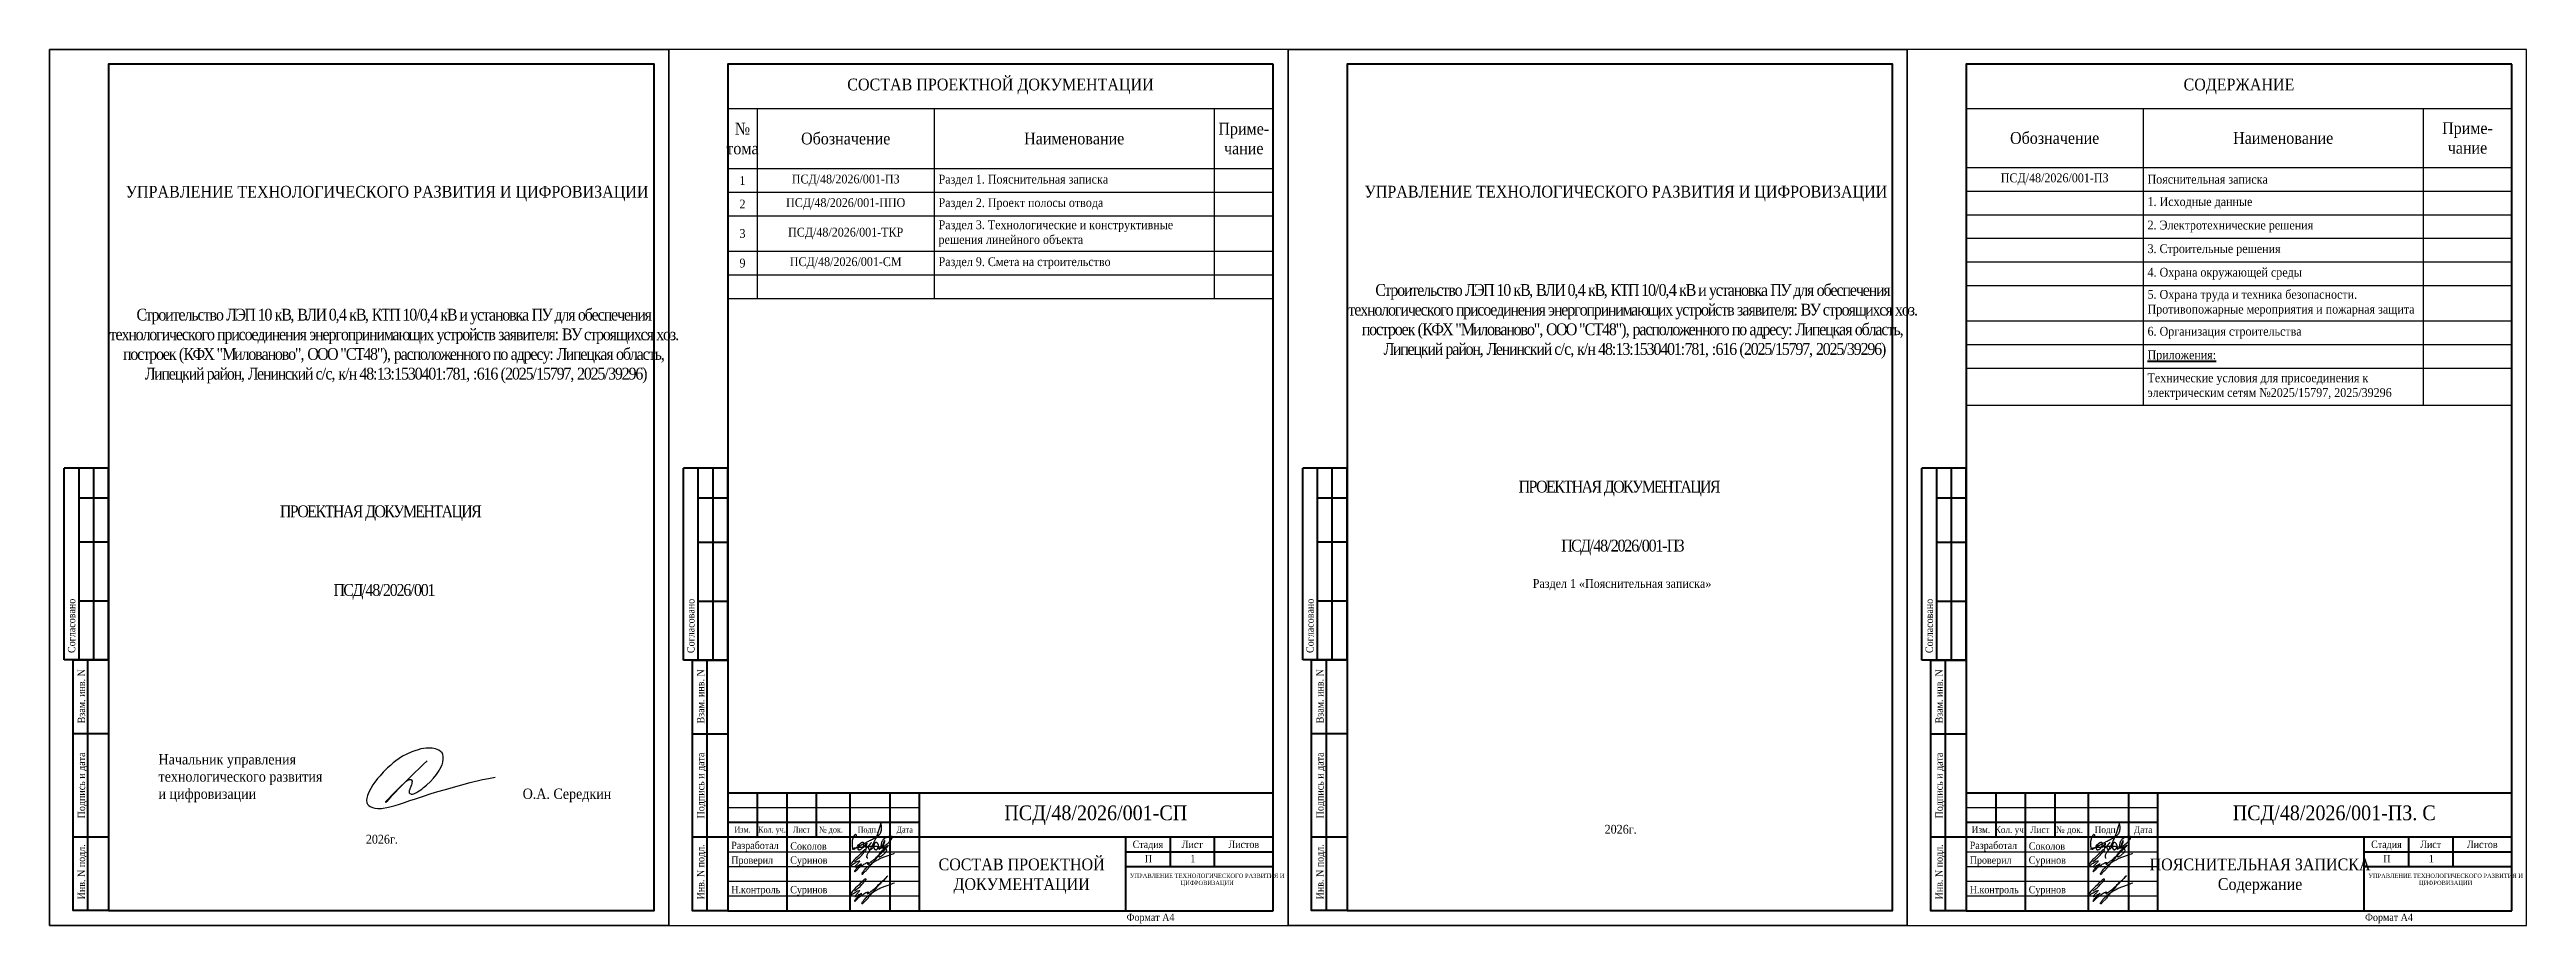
# Model space of a CAD drawing. Header units: millimetres. Extents: x 2157 to 10678, y 3616 to 3913.
# Drawn here: x 2367 to 3207, y 3616 to 3913 of the extents above; entities that cross this region are included whole.
import ezdxf
from ezdxf.enums import TextEntityAlignment as Align

# ---------------------------------------------------------------- set-up
doc = ezdxf.new("R2010")
doc.units = ezdxf.units.MM
doc.layers.add('П', color=7, linetype='Continuous')
doc.layers.add('Чертеж', color=7, linetype='Continuous')
doc.styles.add('Simplex8', font='times.ttf', dxfattribs={"height": 3.5})
doc.styles.add('стиль1', font='times.ttf', dxfattribs={"width": 0.9})
doc.styles.add('стиль2', font='times.ttf', dxfattribs={"width": 0.9, "height": 2.5})

msp = doc.modelspace()

# ---------------------------------------------------------------- texts
at = {"layer": 'Чертеж', "linetype": 'Continuous', "lineweight": 25, "style": 'стиль1', "width": 0.9}
for s, height, p in [('Изм.', 2, (2602.118, 3648.813)), ('Кол. уч.', 2, (2612.118, 3648.813)), ('Лист', 2, (2622.118, 3648.813)), ('№ док.', 2, (2632.118, 3648.813)), ('Подп.', 2, (2644.618, 3648.813)), ('Дата', 2, (2657.118, 3648.813)), ('Изм.', 2.3, (3022.118, 3648.813)), ('Кол. уч.', 2.3, (3032.118, 3648.813)), ('Лист', 2.3, (3042.118, 3648.813)), ('№ док.', 2.3, (3052.118, 3648.813)), ('Подп.', 2.3, (3064.618, 3648.813)), ('Дата', 2.3, (3077.118, 3648.813)), ('Стадия', 2.5, (2739.618, 3643.813)), ('П', 2.5, (2739.792, 3638.988)), ('Лист', 2.5, (2754.618, 3643.813)), ('1', 2.5, (2754.869, 3638.988)), ('Листов', 2.5, (2772.118, 3643.813)), ('Стадия', 2.5, (3159.618, 3643.813)), ('П', 2.5, (3159.792, 3638.978)), ('Лист', 2.5, (3174.618, 3643.813)), ('1', 2.5, (3174.869, 3638.978)), ('Листов', 2.5, (3192.118, 3643.813))]:
    msp.add_text(s, height=height, dxfattribs=at).set_placement(p, align=Align.MIDDLE_CENTER)
at = {"layer": 'Чертеж', "lineweight": 25, "style": 'стиль1', "width": 0.9}
for p in [(2732.378, 3617.841), (3152.378, 3617.841)]:
    msp.add_text('Формат А4', height=2.5, dxfattribs=at).set_placement(p)
at = {"layer": 'Чертеж', "color": 1, "lineweight": 20, "char_height": 5, "width": 185.01678, "attachment_point": 1, "style": 'стиль1'}
for s, insert in [('\\pi92.508,t187.51;{\\C256;\\P\\P\\H0.36x;\\P\\P\\P\\P\\P\\H0.94444x;\\P\\H2.353x;\\P\\pi5.9241,tz;\\fTimes New Roman|b0|i0|c204|p16;\\H0.99998x;УПРАВЛЕНИЕ ТЕХНОЛОГИЧЕСКОГО РАЗВИТИЯ И ЦИФРОВИЗАЦИИ\\H0.75002x;\\P\\pi92.508;\\P\\P\\pt187.51;\\fTimes New Roman|b0|i0|c204|p18;\\H1.6667x;\\P\\P\\P\\pi9.5983,tz;\\H0.79996x;\\T0.8;Строительство ЛЭП 10 кВ, ВЛИ 0,4 кВ, КТП 10/0,4 кВ и установка ПУ для обеспечения \\P\\pi0.45431;технологического присоединения энергопринимающих устройств заявителя: ВУ строящихся хоз. \\P\\pi5.0367;построек (КФХ "Милованово", ООО "СТ48"), расположенного по адресу: Липецкая область, \\P\\pi12.438;Липецкий район, Ленинский с/с, к/н 48:13:1530401:781, :616 (2025/15797, 2025/39296)\\P\\pi92.508;\\P\\P\\P\\pi0;\\P\\pi92.508,t187.51;\\P\\P\\pi58.224,t153.22;ПРОЕКТНАЯ ДОКУМЕНТАЦИЯ\\P\\pi92.508,t187.51;\\P\\P\\P\\pi76.393,t171.39;ПСД/48/2026/001\\P\\pi92.508,t187.51;\\P\\P\\P\\P\\H1.5x;\\T1;\\P\\H0.83338x;\\P\\P\\H0.59997x;\\P\\P\\P\\P\\P\\pi87.39,t182.39;2026г.}', (2387.008, 3908.276)), ('\\pi92.508,t187.51;{\\C256;\\P\\P\\H0.36x;\\P\\P\\P\\P\\P\\H0.94444x;\\P\\H2.353x;\\P\\pi5.9241,tz;\\fTimes New Roman|b0|i0|c204|p16;\\H0.99998x;УПРАВЛЕНИЕ ТЕХНОЛОГИЧЕСКОГО РАЗВИТИЯ И ЦИФРОВИЗАЦИИ\\H0.75004x;\\P\\pi92.508;\\P\\P\\pt187.51;\\fTimes New Roman|b0|i0|c204|p18;\\H1.6667x;\\P\\P\\pi9.5982,tz;\\H0.79994x;\\T0.8;Строительство ЛЭП 10 кВ, ВЛИ 0,4 кВ, КТП 10/0,4 кВ и установка ПУ для обеспечения \\P\\pi0.45416;технологического присоединения энергопринимающих устройств заявителя: ВУ строящихся хоз. \\P\\pi5.0366;построек (КФХ "Милованово", ООО "СТ48"), расположенного по адресу: Липецкая область, \\P\\pi12.438;Липецкий район, Ленинский с/с, к/н 48:13:1530401:781, :616 (2025/15797, 2025/39296)\\P\\pi92.508;\\P\\pt187.51;\\P\\P\\P\\pi92.057,t187.06; \\P\\pi92.508,t187.51;\\P\\pi58.224,t153.22;ПРОЕКТНАЯ ДОКУМЕНТАЦИЯ\\P\\pi92.508,t187.51;\\P\\P\\pi72.681,t167.68;ПСД/48/2026/001-ПЗ\\P\\pi92.508,t187.51;\\P\\pi63.001,t158;\\H0.75x;\\T1;Раздел 1 «Пояснительная записка»\\P\\pi92.508,t187.51;\\H1.6668x;\\P\\pi97.394,t93.539;\\P\\pi92.508,t187.51;\\P\\P\\P\\P\\P\\H0.59994x;\\P\\P\\P\\P\\pi87.39,t182.39;2026г.}', (2807.118, 3908.313))]:
    msp.add_mtext(s, dxfattribs=dict(at, insert=insert))
at = {"layer": 'Чертеж', "color": 1, "lineweight": 50, "insert": (2400.588, 3674.4), "char_height": 3.5, "width": 185.01678, "attachment_point": 1, "style": 'стиль1'}
msp.add_mtext('\\pi3.5;{\\fTimes New Roman|b0|i0|c204|p16;\\C256;Начальник управления \\Pтехнологического развития \\Pи цифровизации     \\fTimes New Roman|b0|i0|c204|p18;                                                                       О.А. Середкин}', dxfattribs=at)
at = {"layer": 'Чертеж', "lineweight": 25, "attachment_point": 5, "style": 'стиль2'}
for s, insert, char_height, width in [('ПСД/48/2026/001-СП', (2721.922, 3653.685), 5, 119.88502), ('ПСД/48/2026/001-ПЗ. С', (3141.922, 3653.685), 5, 119.88502), ('{\\fTimes New Roman|b0|i0|c204|p16;\\H0.8x;УПРАВЛЕНИЕ ТЕХНОЛОГИЧЕСКОГО РАЗВИТИЯ И ЦИФРОВИЗАЦИИ}', (2759.713, 3631.705), 1.8, 54.19561), ('{\\fTimes New Roman|b0|i0|c204|p16;\\H0.8x;УПРАВЛЕНИЕ ТЕХНОЛОГИЧЕСКОГО РАЗВИТИЯ И ЦИФРОВИЗАЦИИ}', (3179.713, 3631.705), 1.8, 54.19561)]:
    msp.add_mtext(s, dxfattribs=dict(at, insert=insert, char_height=char_height, width=width))
at = {"layer": 'Чертеж', "color": 7, "lineweight": 15, "char_height": 4, "attachment_point": 5, "style": 'стиль1'}
for s, insert, width in [('{\\W0.9;СОСТАВ ПРОЕКТНОЙ ДОКУМЕНТАЦИИ}', (2696.778, 3633.023), 70), ('{\\W0.9;ПОЯСНИТЕЛЬНАЯ ЗАПИСКА \\PСодержание}', (3116.778, 3633.023), 70.90542)]:
    msp.add_mtext(s, dxfattribs=dict(at, insert=insert, width=width))

# ---------------------------------------------------------------- blocks, each defined once
blk = doc.blocks.new('1')
at = {"lineweight": 30}
for p, q in [((630, 297), (420, 297)), ((420, 297), (420, 0)), ((630, 0), (630, 297)), ((420, 0), (630, 0))]:
    blk.add_line(p, q, dxfattribs=at)
blk = doc.blocks.new('Штамп б')
at = {"lineweight": 70}
for points in [[(20, 0), (8, 0), (8, 85), (20, 85)], [(13, 0), (13, 85)], [(8, 60), (20, 60)], [(8, 25), (20, 25)]]:
    blk.add_lwpolyline(points, dxfattribs=at)
at = {"lineweight": 25, "style": 'Simplex8', "width": 0.9}
for s, p in [('Взам. инв. N', (12.06, 63.49)), ('Подпись и дата', (12.06, 31.28)), ('Инв. N подл.', (12.06, 3.82))]:
    blk.add_text(s, height=2.5, rotation=90, dxfattribs=at).set_placement(p)
blk = doc.blocks.new('*T22')
at = {"layer": 'Чертеж', "color": 0, "linetype": 'ByBlock', "lineweight": -2, "transparency": 16777216}
for p, q in [((0, 0), (185, 0)), ((0, -35.39), (0, -79.41)), ((10, -35.39), (10, -79.41)), ((70, -35.39), (70, -79.41)), ((165, -35.39), (165, -79.41)), ((185, -35.39), (185, -79.41)), ((165, -43.39), (185, -43.39)), ((165, -51.39), (185, -51.39)), ((165, -63.41), (185, -63.41)), ((165, -71.41), (185, -71.41)), ((165, -79.41), (185, -79.41))]:
    blk.add_line(p, q, dxfattribs=at)
at = {"layer": 'Чертеж', "color": 0, "lineweight": -2, "transparency": 16777216}
for p, q in [((0, 0), (0, -35.39)), ((185, 0), (185, -35.39)), ((0, -15), (185, -15)), ((10, -15), (10, -35.39)), ((70, -15), (70, -35.39)), ((165, -15), (165, -35.39)), ((0, -35.39), (185, -35.39)), ((0, -43.39), (165, -43.39)), ((0, -51.39), (165, -51.39)), ((0, -63.41), (165, -63.41)), ((0, -71.41), (165, -71.41)), ((0, -79.41), (165, -79.41))]:
    blk.add_line(p, q, dxfattribs=at)
at = {"layer": 'Чертеж', "color": 0, "lineweight": 50, "transparency": 16777216, "style": 'стиль2'}
for s, insert, char_height, width, attachment_point in [('{\\W0.9;СОСТАВ ПРОЕКТНОЙ ДОКУМЕНТАЦИИ}', (92.5, -7.5), 4, 182, 5), ('{\\W0.9;№ тома}', (5, -25.19), 4, 7, 5), ('{\\W0.9;Обозначение}', (40, -25.19), 4, 57, 5), ('{\\W0.9;Наименование}', (117.5, -25.19), 4, 92, 5), ('{\\W0.9;Приме- чание}', (175, -25.19), 4, 17, 5), ('{\\W0.9;1}', (5, -39.39), 3, 7, 5), ('{\\C256;ПСД/48/2026/001-П\\Q1;З}', (40, -39.39), 3, 57, 5), ('{\\W0.9;Раздел 1. Пояснительная записка}', (71.5, -39.39), 3, 92, 4), ('{\\W0.9;2}', (5, -47.39), 3, 7, 5), ('{\\C256;ПСД/48/2026/001-ППО}', (40, -47.39), 3, 57, 5), ('{\\W0.9;Раздел 2. Проект полосы отвода}', (71.5, -47.39), 3, 92, 4), ('{\\W0.9;3}', (5, -57.4), 3, 7, 5), ('{\\C256;ПСД/48/2026/001-ТКР}', (40, -57.4), 3, 57, 5), ('Раздел 3. Технологические и конструктивные решения линейного объекта ', (71.5, -57.4), 3, 92, 4), ('{\\W0.9;9}', (5, -67.41), 3, 7, 5), ('{\\C256;ПСД/48/2026/001-СМ}', (40, -67.41), 3, 57, 5), ('{\\W0.9;Раздел 9. Смета на строительство}', (71.5, -67.41), 3, 92, 4)]:
    blk.add_mtext(s, dxfattribs=dict(at, insert=insert, char_height=char_height, width=width, attachment_point=attachment_point))
blk = doc.blocks.new('A$C5B0935FB')
at = {"lineweight": 70}
for p, q in [((20, 65), (5, 65)), ((5, 0), (5, 65)), ((10, 55), (10, 65)), ((15, 0), (15, 65)), ((20, 0), (20, 65)), ((10, 40), (10, 55)), ((10, 55), (20, 55)), ((10, 20), (10, 40)), ((10, 40), (20, 40)), ((10, 0), (10, 20)), ((10, 20), (20, 20)), ((10, 0), (5, 0)), ((15, 0), (10, 0)), ((20, 0), (15, 0)), ((15, 0), (15, 0))]:
    blk.add_line(p, q, dxfattribs=at)
at = {"lineweight": 25, "style": 'стиль1', "width": 0.9}
blk.add_text('Согласовано', height=2.5, rotation=90, dxfattribs=at).set_placement((8.72, 2.35))
blk = doc.blocks.new('A$C7F1F469D')
at = {"color": 5, "lineweight": 25}
blk.add_spline([(-0.1, 1.78), (1.34, 2.93), (2.75, 4.33), (3.55, 5.31), (3.81, 5.64), (3.86, 5.8), (3.66, 5.81), (3.25, 5.7), (2.89, 5.36), (-1.09, 1.26), (-1.29, 0.98), (-1.47, 0.67), (-1.59, 0.28), (-1.54, 0.16), (-0.98, 0.55), (-0.42, 1.01), (0.34, 1.44), (1.08, 1.86), (1.69, 1.97), (1.62, 1.83), (1.26, 1.37), (0.56, 0.61), (0.16, 0.22), (0, 0), (0.24, -0.04), (0.82, 0.16), (1.44, 0.58), (2.18, 0.95), (2.33, 1.04), (1.93, 0.58), (1.28, 0.02), (0.64, -0.58), (0.1, -1.31), (-0.06, -1.68), (0.13, -1.59), (0.39, -1.41), (1.23, -0.56), (1.62, -0.16), (2.27, 0.27), (2.82, 0.65), (3.41, 1.04), (3.83, 1.25), (4.1, 1.35), (4.33, 1.44), (4.56, 1.45), (4.6, 1.35), (4.48, 1.19), (4.35, 0.92), (4.39, 0.82), (4.59, 0.91), (5.09, 1.34), (6.19, 2.18), (7.41, 3.21), (8.36, 4.22), (9.62, 5.31), (10.99, 6.68), (11.27, 6.98), (9.83, 5.51), (8.6, 4.26), (7.7, 3.28), (7.2, 2.7), (6.74, 2.12), (6.16, 1.41), (5.49, 0.62), (4.74, -0.34), (3.92, -1.29), (3.19, -1.94), (2.91, -2.31), (2.67, -2.58), (2.52, -2.55), (2.49, -2.26), (2.69, -1.9), (3.27, -1.11), (3.8, -0.52), (4.48, 0.07), (5.33, 0.79), (5.97, 1.29), (6.7, 1.77), (7.56, 2.21), (8.83, 2.91), (10.02, 3.35), (11.36, 3.83), (12.55, 4.24), (13.47, 4.57)], degree=3, dxfattribs=at)
blk = doc.blocks.new('Штамп фамилии')
at = {"color": 5}
for points in [[(40.77, 1.76), (40.77, 1.49), (40.98, 1.54), (41.14, 1.65), (41.28, 1.84), (41.37, 1.98), (41.37, 2.16), (41.29, 2.26), (41.2, 2.35), (41.07, 2.38), (40.96, 2.38), (40.9, 2.32), (40.79, 2.19), (40.73, 2.13), (40.66, 2.05), (40.62, 1.93), (40.51, 1.89), (40.45, 1.78), (40.45, 1.69), (40.4, 1.64), (40.35, 1.55), (40.31, 1.46), (40.27, 1.35), (40.24, 1.25), (40.21, 1.16), (40.17, 1.04), (40.14, 0.95), (40.12, 0.86), (40.09, 0.75), (40.06, 0.65), (40.02, 0.57), (40.01, 0.47), (39.99, 0.39), (39.97, 0.24), (39.95, 0.12), (39.93, -0.06), (39.93, -0.18), (39.92, -0.3), (39.91, -0.4), (39.91, -0.51), (39.91, -0.63), (39.91, -0.74), (39.92, -0.85), (39.92, -0.95), (39.93, -1.03), (39.93, -1.13), (39.93, -1.22), (39.94, -1.38), (39.94, -1.52), (39.96, -1.64), (39.97, -1.75), (40.04, -1.95), (40.08, -2.05), (40.12, -2.17), (40.16, -2.26), (40.23, -2.39), (40.31, -2.48), (40.41, -2.55), (40.52, -2.6), (40.59, -2.61), (40.69, -2.57), (40.79, -2.5), (40.88, -2.43), (40.96, -2.37), (41.08, -2.27), (41.22, -2.14), (41.34, -2.09), (41.46, -2), (41.55, -1.93), (41.66, -1.84), (41.74, -1.76), (41.81, -1.7), (41.89, -1.64), (41.99, -1.55), (42.03, -1.45), (41.93, -1.63), (41.9, -1.74), (41.88, -1.84), (41.86, -1.94), (41.83, -2.04), (41.83, -2.17), (41.83, -2.27), (41.85, -2.37), (41.88, -2.46), (41.92, -2.54), (41.99, -2.64), (42.08, -2.71), (42.19, -2.74), (42.29, -2.74), (42.42, -2.74), (42.55, -2.72), (42.7, -2.69), (42.81, -2.65), (42.91, -2.61), (43.07, -2.5), (43.17, -2.4), (43.27, -2.29), (43.37, -2.17), (43.47, -2.07), (43.55, -1.94), (43.61, -1.82), (43.7, -1.66), (43.76, -1.52), (43.83, -1.36), (43.89, -1.19), (43.91, -1.04), (43.93, -0.85), (43.93, -0.69), (43.93, -0.56), (43.9, -0.44), (43.83, -0.37), (43.73, -0.31), (43.6, -0.3), (43.42, -0.3), (43.28, -0.33), (43.17, -0.37), (43, -0.47), (42.88, -0.54), (42.8, -0.59), (42.66, -0.67), (42.56, -0.74), (42.42, -0.84), (42.28, -0.96), (42.18, -1.08), (42.12, -1.19), (42.08, -1.32), (42.02, -1.48)], [(43.73, -2.14), (43.83, -1.98), (43.93, -1.82), (44.04, -1.65), (44.11, -1.55), (44.23, -1.38), (44.32, -1.29), (44.41, -1.19), (44.52, -1.03), (44.65, -0.88), (44.74, -0.73), (44.83, -0.66), (44.93, -0.57), (44.93, -0.53), (44.92, -0.75), (44.86, -0.97), (44.83, -1.07), (44.81, -1.22), (44.75, -1.37), (44.72, -1.49), (44.69, -1.6), (44.66, -1.72), (44.63, -1.84), (44.61, -1.96), (44.61, -2.1), (44.64, -2.21), (44.67, -2.3), (44.77, -2.23), (44.87, -2.13), (44.95, -2.04), (45.04, -1.97), (45.13, -1.84), (45.25, -1.75), (45.32, -1.64), (45.4, -1.54), (45.51, -1.43), (45.63, -1.29), (45.73, -1.16), (45.83, -1.06), (45.94, -0.96), (46.05, -0.86), (46.13, -0.75), (46.2, -0.67), (46.28, -0.54), (46.36, -0.41), (46.45, -0.32), (46.54, -0.26), (46.33, -0.52), (46.17, -0.74), (46, -0.92), (45.89, -1.03), (45.74, -1.16), (45.61, -1.34), (45.55, -1.5), (45.52, -1.66), (45.51, -1.81), (45.5, -1.93), (45.5, -2.12), (45.55, -2.29), (45.59, -2.43), (45.65, -2.53), (45.74, -2.63), (45.87, -2.7), (46.05, -2.74), (46.16, -2.73), (46.26, -2.7), (46.4, -2.59), (46.51, -2.5), (46.61, -2.41), (46.74, -2.28), (46.84, -2.17), (46.91, -2.07), (47.05, -1.95), (47.16, -1.81), (47.24, -1.61), (47.28, -1.44), (47.26, -1.27), (47.26, -1.17), (47.25, -0.99), (47.25, -0.89), (47.28, -1.05), (47.28, -1.25), (47.27, -1.42), (47.27, -1.63), (47.28, -1.76), (47.3, -1.91), (47.32, -2.03), (47.34, -2.14), (47.38, -2.26), (47.43, -2.39), (47.49, -2.46), (47.55, -2.56), (47.63, -2.62), (47.79, -2.73), (47.93, -2.77), (48.05, -2.78), (48.16, -2.76), (48.29, -2.72), (48.43, -2.59), (48.56, -2.49), (48.67, -2.32), (48.74, -2.18), (48.82, -2.05), (48.89, -1.91), (48.93, -1.71), (48.93, -1.5), (48.92, -1.36), (48.89, -1.23), (48.84, -1.12), (48.77, -0.98), (48.7, -0.83), (48.62, -0.66), (48.52, -0.54), (48.43, -0.46), (48.31, -0.37), (48.2, -0.33), (48.1, -0.3), (48.01, -0.29), (47.91, -0.3), (47.82, -0.34), (47.69, -0.44), (47.61, -0.52), (47.55, -0.62), (47.5, -0.7), (47.43, -0.84), (47.4, -0.92), (47.38, -1.05), (47.32, -1.19), (47.28, -1.36), (47.3, -1.71), (47.35, -2.01), (47.38, -2.24), (47.56, -2.51), (47.76, -2.64), (47.95, -2.71), (48.21, -2.71), (48.39, -2.59), (48.56, -2.41), (48.76, -2.15), (48.94, -2.02), (49, -1.97), (48.99, -2.14), (48.99, -2.3), (49.03, -2.41), (49.1, -2.51), (49.19, -2.51), (49.33, -2.47), (49.46, -2.38), (49.69, -2.22), (49.82, -2.09), (50.06, -1.91), (50.18, -1.73), (50.36, -1.48), (50.47, -1.3), (50.56, -1.12), (50.59, -1.06), (50.65, -0.98), (50.74, -0.81), (50.79, -0.66), (50.84, -0.53), (50.88, -0.41), (50.96, -0.25), (51, -0.09), (51.03, 0.06), (51.04, 0.16), (51.03, 0.28), (51.03, 0.37), (50.99, 0.41), (50.95, 0.4), (50.92, 0.34), (50.87, 0.24), (50.82, 0.13), (50.78, 0.03), (50.73, -0.06), (50.71, -0.14), (50.67, -0.22), (50.62, -0.34), (50.58, -0.46), (50.55, -0.57), (50.51, -0.66), (50.46, -0.74), (50.42, -0.83), (50.38, -0.95), (50.31, -1.07), (50.27, -1.17), (50.26, -1.28), (50.26, -1.41), (50.29, -1.48), (50.33, -1.51), (50.38, -1.52), (50.51, -1.54), (50.64, -1.52), (50.81, -1.47), (50.95, -1.4), (51.11, -1.3), (51.29, -1.22), (51.39, -1.11), (51.52, -1.04), (51.61, -0.95), (51.72, -0.88), (51.85, -0.74), (52, -0.66), (52.17, -0.54), (52.29, -0.43), (52.42, -0.29), (52.55, -0.12), (52.81, 0.14), (52.96, 0.34), (53.06, 0.44), (53.23, 0.71), (53.35, 0.85), (53.46, 1.1), (53.53, 1.37), (53.56, 1.53), (53.55, 1.64), (53.48, 1.68), (53.37, 1.71), (53.22, 1.74), (53.08, 1.75), (52.93, 1.76), (52.74, 1.75), (52.59, 1.72), (52.41, 1.69), (52.3, 1.66), (52.19, 1.62), (52.05, 1.58), (51.87, 1.53), (51.73, 1.47), (51.6, 1.42), (51.5, 1.37), (51.36, 1.3), (51.24, 1.26), (51.08, 1.18), (50.97, 1.1), (50.83, 0.98), (50.73, 0.9), (50.58, 0.79), (50.41, 0.59), (50.31, 0.47), (50.22, 0.31), (50.15, 0.2), (50.05, 0.03), (50, -0.13), (49.94, -0.25), (49.89, -0.41), (49.85, -0.58), (49.81, -0.74), (49.77, -0.98), (49.75, -1.13), (49.74, -1.3), (49.72, -1.48), (49.7, -1.63), (49.7, -1.76), (49.69, -1.89), (49.73, -1.99), (49.77, -2.03), (49.86, -2.07), (49.94, -2.07), (50.05, -2.08), (50.18, -2.08), (50.31, -2.07), (50.39, -2.04), (50.54, -2.01), (50.72, -1.96), (50.96, -1.88), (51.14, -1.83), (51.26, -1.78), (51.39, -1.74), (51.56, -1.7), (51.72, -1.63), (51.88, -1.57), (52.04, -1.49), (52.13, -1.41), (52.22, -1.28), (52.24, -1.22), (52.18, -1.27), (52.06, -1.35), (51.95, -1.42), (51.83, -1.49), (51.72, -1.55), (51.63, -1.65), (51.53, -1.75), (51.44, -1.86), (51.33, -1.92), (51.23, -2.02), (51.13, -2.11), (51.02, -2.2), (50.92, -2.26), (50.81, -2.34), (50.75, -2.44), (50.66, -2.52), (50.55, -2.61), (50.5, -2.67), (50.4, -2.78), (50.3, -2.89), (50.18, -2.99), (50.11, -3.06), (49.99, -3.17), (49.87, -3.28), (49.76, -3.38), (49.63, -3.54), (49.53, -3.65), (49.49, -3.74), (49.41, -3.86), (49.34, -3.96), (49.27, -4.04), (49.19, -4.15), (49.15, -4.22), (49.09, -4.33), (49.05, -4.44), (49.03, -4.54), (49.03, -4.64), (49.03, -4.72), (49.03, -4.81), (49.04, -4.91), (49.05, -5), (49.08, -5.05), (49.14, -5.12), (49.19, -5.15), (49.32, -5.16), (49.52, -5.09), (49.61, -5.04), (49.79, -4.95), (49.93, -4.85), (50.02, -4.79), (50.17, -4.66), (50.3, -4.55), (50.49, -4.41), (50.64, -4.29), (50.79, -4.13), (50.96, -3.99), (51.12, -3.82), (51.28, -3.66), (51.42, -3.49), (51.51, -3.35), (51.6, -3.2), (51.63, -3.06), (51.66, -2.96), (51.66, -2.87), (51.61, -2.79), (51.55, -2.7), (51.42, -2.62), (51.36, -2.56), (51.06, -2.43), (50.9, -2.37), (50.74, -2.3), (50.52, -2.21), (50.27, -2.09), (50.08, -2.05), (49.88, -1.98), (49.69, -1.95), (49.48, -1.91), (49.23, -1.85), (49.07, -1.8), (48.9, -1.77), (48.69, -1.74), (48.57, -1.72), (48.35, -1.7), (48.23, -1.7), (48.05, -1.68), (47.81, -1.66), (47.6, -1.65), (47.4, -1.65), (47.25, -1.65), (47, -1.63), (46.84, -1.64), (46.62, -1.65), (46.43, -1.66), (46.27, -1.67), (46.1, -1.69), (45.81, -1.71), (45.58, -1.71), (45.37, -1.74), (45.12, -1.76), (44.85, -1.77), (44.66, -1.77), (44.47, -1.79), (44.19, -1.8), (44.03, -1.82), (43.69, -1.85), (43.48, -1.89), (43.28, -1.91), (43.06, -1.95), (42.79, -1.98), (42.58, -2.01), (42.41, -2.04), (42.07, -2.06), (41.79, -2.1), (41.52, -2.14), (41.25, -2.18), (40.95, -2.22), (40.69, -2.26), (40.48, -2.32), (40.25, -2.38), (40.08, -2.45), (39.94, -2.51), (40.01, -2.53), (40.29, -2.48), (40.42, -2.42), (40.63, -2.37), (40.91, -2.32), (41.13, -2.22), (41.37, -2.12), (41.57, -1.98), (41.78, -1.85), (41.96, -1.76), (42.11, -1.68), (42.25, -1.57), (42.49, -1.48), (42.66, -1.38), (42.84, -1.28), (43.03, -1.17), (43.29, -1.03), (43.5, -0.91), (43.63, -0.85), (43.71, -0.79), (43.85, -0.74), (43.99, -0.66), (44.12, -0.57), (44.26, -0.49), (44.44, -0.39), (44.66, -0.27), (44.85, -0.19), (45.07, -0.09), (45.27, 0.01), (45.6, 0.18), (45.89, 0.32), (46.14, 0.46), (46.28, 0.53), (46.41, 0.58), (46.52, 0.65), (46.65, 0.72), (46.8, 0.81), (46.92, 0.88), (47.08, 0.96), (47.28, 1.1), (47.44, 1.22), (47.61, 1.32), (47.82, 1.45), (47.96, 1.51), (48.11, 1.6), (48.27, 1.69), (48.4, 1.8), (48.56, 1.9), (48.67, 1.98), (48.87, 2.12), (48.96, 2.2), (49.05, 2.26), (49.18, 2.41), (49.33, 2.58), (49.44, 2.76), (49.53, 2.91), (49.58, 2.99), (49.65, 3.13), (49.69, 3.19), (49.72, 3.27), (49.77, 3.43), (49.81, 3.54), (49.83, 3.65), (49.87, 3.74), (49.89, 3.84), (49.91, 3.97), (49.91, 4.05), (49.93, 4.19), (49.93, 4.29), (49.93, 4.48), (49.94, 4.62), (49.93, 4.79), (49.94, 4.92), (49.92, 5.17), (49.9, 5.34), (49.85, 5.46), (49.82, 5.64), (49.8, 5.81), (49.75, 6.03), (49.72, 6.14), (49.7, 6.21), (49.66, 6.11), (49.6, 5.96), (49.54, 5.74), (49.49, 5.6), (49.45, 5.5), (49.4, 5.38), (49.36, 5.28), (49.33, 5.13), (49.29, 5.05), (49.24, 4.88), (49.22, 4.8), (49.21, 4.71), (49.14, 4.53), (49.13, 4.39), (49.1, 4.29), (49.08, 4.21), (49.04, 4.11), (48.98, 3.94), (48.93, 3.75), (48.85, 3.52), (48.8, 3.33), (48.75, 3.18), (48.71, 3.05), (48.67, 2.91), (48.61, 2.76), (48.51, 2.51), (48.43, 2.27), (48.3, 2), (48.19, 1.73), (48.04, 1.41), (47.91, 1.07), (47.75, 0.67), (47.66, 0.47), (47.53, 0.23), (47.46, 0.05), (47.33, -0.21), (47.23, -0.42), (47.12, -0.63), (46.99, -0.88), (46.89, -1.07), (46.77, -1.3), (46.67, -1.5), (46.57, -1.65), (46.47, -1.88), (46.38, -2.04), (46.33, -2.15), (46.23, -2.39), (46.13, -2.57), (46.02, -2.74), (45.92, -2.88), (45.86, -3.02), (45.76, -3.15), (45.6, -3.42), (45.47, -3.62), (45.35, -3.84), (45.24, -4.02), (45.15, -4.2), (45.03, -4.41), (44.92, -4.61), (44.89, -4.74), (44.89, -4.8), (44.88, -4.88), (44.86, -4.94), (44.86, -5.01), (44.85, -5.09), (44.85, -5.14), (44.87, -5.24), (44.88, -5.29), (44.9, -5.35), (44.92, -5.38), (44.94, -5.41), (44.97, -5.44), (45.04, -5.47), (45.11, -5.49), (45.2, -5.49), (45.28, -5.49)], [(42.05, -1.5), (42.12, -1.46), (42.2, -1.41), (42.26, -1.36), (42.36, -1.28), (42.43, -1.16), (42.49, -1.06), (42.51, -0.95), (42.54, -0.85), (42.52, -0.78), (42.4, -0.86), (42.29, -0.96), (42.18, -1.05), (42.09, -1.11), (42, -1.18), (41.92, -1.24), (41.85, -1.3), (41.79, -1.35), (41.75, -1.41)]]:
    blk.add_lwpolyline(points, dxfattribs=at)
at = {"layer": 'Чертеж', "color": 67, "lineweight": -2, "true_color": 0x727430}
for p in [(40.81, -8.53), (40.81, -18.55)]:
    blk.add_blockref('A$C7F1F469D', p, dxfattribs=at)
at = {"color": 7, "char_height": 2.5, "attachment_point": 4, "style": 'стиль1'}
for s, insert, width in [(' Разработал', (-1.9, -1.68), 17), (' Проверил', (-1.9, -6.68), 17), (' Суринов', (18.1, -6.65), 20), ('Соколов', (18.98, -1.52), 20), (' Н.контроль', (-1.9, -16.68), 17), (' Суринов', (18.1, -16.68), 20)]:
    blk.add_mtext(s, dxfattribs=dict(at, insert=insert, width=width))
blk = doc.blocks.new('A$C31D65421')
blk.add_blockref('Штамп фамилии', (2.24, 18.43))
blk = doc.blocks.new('A$C506864A1')
at = {"color": 162}
blk.add_lwpolyline([(7.8, 6.13), (7.3, 5.67), (5.69, 4.12), (3.57, 2), (2.49, 0.92), (2.45, 0.87), (2.46, 0.84), (2.51, 0.83), (2.54, 0.84), (2.58, 0.85), (2.64, 0.9), (2.72, 0.97), (2.8, 1.06), (2.93, 1.22), (3.09, 1.42), (3.29, 1.68), (4.5, 2.9), (5.12, 3.5), (5.25, 3.59), (5.31, 3.63), (5.38, 3.67), (5.44, 3.7), (5.5, 3.71), (5.55, 3.72), (5.59, 3.72), (5.67, 3.72), (5.69, 3.72), (5.73, 3.71), (5.77, 3.69), (5.81, 3.67), (5.82, 3.65), (5.85, 3.62), (5.86, 3.58), (5.86, 3.55), (5.86, 3.5), (5.86, 3.43), (5.85, 3.38), (5.82, 3.2), (5.78, 3.04), (5.71, 2.85), (5.66, 2.71), (5.62, 2.61), (5.59, 2.55), (5.56, 2.47), (5.52, 2.37), (5.5, 2.32), (5.49, 2.25), (5.48, 2.17), (5.49, 2.1), (5.5, 2.04), (5.54, 1.97), (5.59, 1.92), (5.68, 1.89), (5.76, 1.87), (5.85, 1.87), (5.93, 1.87), (6.08, 1.88), (6.24, 1.96), (6.42, 2.05), (6.55, 2.13), (6.79, 2.28), (7.1, 2.49), (7.33, 2.69), (7.72, 3.01), (8.21, 3.47), (8.61, 3.92), (8.98, 4.37), (9.25, 4.74), (9.43, 5.07), (9.73, 5.63), (9.81, 5.96), (9.85, 6.36), (9.86, 6.68), (9.81, 6.93), (9.71, 7.14), (9.52, 7.34), (9.29, 7.5), (9.08, 7.59), (8.85, 7.68), (8.67, 7.72), (8.44, 7.74), (8.12, 7.76), (7.69, 7.76), (7.31, 7.72), (6.98, 7.66), (6.65, 7.56), (6.23, 7.42), (5.83, 7.27), (5.19, 6.99), (4.65, 6.71), (4.2, 6.41), (3.79, 6.13), (3.44, 5.85), (3.08, 5.55), (2.7, 5.21), (2.16, 4.68), (1.75, 4.21), (1.44, 3.85), (1.06, 3.37), (0.83, 3.05), (0.55, 2.59), (0.32, 2.12), (0.12, 1.67), (0.05, 1.33), (0, 1.06), (0.04, 0.73), (0.14, 0.56), (0.29, 0.4), (0.48, 0.27), (0.79, 0.13), (1.1, 0.05), (1.48, 0), (1.93, 0.01), (2.82, 0.16), (3.69, 0.4), (4.25, 0.58), (4.88, 0.79), (5.57, 1.02), (6.3, 1.26), (7.18, 1.56), (8.31, 1.92), (9.17, 2.18), (9.98, 2.41), (12.27, 3.06), (13.34, 3.36), (14.92, 3.73), (15.69, 3.87), (16.54, 4.03)], dxfattribs=at)
blk = doc.blocks.new('*T23')
at = {"layer": 'Чертеж', "color": 0, "linetype": 'ByBlock', "lineweight": -2, "transparency": 16777216}
for p, q in [((0, 0), (185, 0)), ((60, -15), (185, -15)), ((0, -35), (0, -115.57)), ((60, -35), (60, -115.57)), ((155, -35), (155, -115.57)), ((185, -35), (185, -115.57)), ((155, -43), (185, -43)), ((155, -51), (185, -51)), ((155, -59), (185, -59)), ((155, -67), (185, -67)), ((155, -75), (185, -75)), ((155, -87.02), (185, -87.02)), ((0, -95.02), (185, -95.02)), ((155, -103.02), (185, -103.02)), ((155, -115.57), (185, -115.57))]:
    blk.add_line(p, q, dxfattribs=at)
at = {"layer": 'Чертеж', "color": 0, "lineweight": -2, "transparency": 16777216}
for p, q in [((0, 0), (0, -35)), ((185, 0), (185, -35)), ((0, -15), (60, -15)), ((60, -15), (60, -35)), ((155, -15), (155, -35)), ((0, -35), (185, -35)), ((0, -43), (155, -43)), ((0, -51), (155, -51)), ((0, -59), (155, -59)), ((0, -67), (155, -67)), ((0, -75), (155, -75)), ((0, -87.02), (155, -87.02)), ((0, -103.02), (155, -103.02)), ((0, -115.57), (155, -115.57))]:
    blk.add_line(p, q, dxfattribs=at)
at = {"layer": 'Чертеж', "color": 0, "lineweight": 50, "transparency": 16777216, "style": 'стиль2'}
for s, insert, char_height, width, attachment_point in [('{\\W0.9;СОДЕРЖАНИЕ}', (92.5, -7.5), 4, 182, 5), ('{\\W0.9;Обозначение}', (30, -25), 4, 57, 5), ('{\\W0.9;Наименование}', (107.5, -25), 4, 92, 5), ('{\\W0.9;Приме- чание}', (170, -25), 4, 27, 5), ('{\\C256;ПСД/48/2026/001-П\\Q1;З}', (30, -39), 3, 57, 5), ('{\\W0.9;Пояснительная записка}', (61.5, -39), 3, 92, 4), ('{\\W0.9;\\C256;1. Исходные данные}', (61.5, -47), 3, 92, 4), ('{\\W0.9;\\C256;2. Электротехнические решения}', (61.5, -55), 3, 92, 4), ('{\\W0.9;3. \\C256;Строительные решения}', (61.5, -63), 3, 92, 4), ('{\\W0.9;4. \\C256;Охрана окружающей среды}', (61.5, -71), 3, 92, 4), ('{\\W0.9;5. \\C256;Охрана труда и техника безопасности.      Противопожарные мероприятия и пожарная защита}', (61.5, -81.01), 3, 92, 4), ('{\\W0.9;6. \\C256;Организация строительства}', (61.5, -91.02), 3, 92, 4), ('{\\W0.9;\\L\\C256;Приложения:}', (61.5, -99.02), 3, 92, 4), ('{\\C256;Технические условия для присоединения к электрическим сетям №\\A1;2025/15797, 2025/39296}', (61.5, -109.3), 3, 92, 4)]:
    blk.add_mtext(s, dxfattribs=dict(at, insert=insert, char_height=char_height, width=width, attachment_point=attachment_point))

# ---------------------------------------------------------------- linework, layer by layer
at = {"layer": 'П', "lineweight": 35}
for points in [[(2367.118, 3616.313), (2577.118, 3616.313), (2577.118, 3913.313), (2367.118, 3913.313)], [(2787.118, 3616.313), (2997.118, 3616.313), (2997.118, 3913.313), (2787.118, 3913.313)]]:
    msp.add_lwpolyline(points, close=True, dxfattribs=at)
at = {"layer": 'П', "linetype": 'Continuous', "lineweight": 0}
for points in [[(2367.118, 3913.313), (2577.118, 3913.313), (2577.118, 3616.313), (2367.118, 3616.313)], [(2577.118, 3913.313), (2787.118, 3913.313), (2787.118, 3616.313), (2577.118, 3616.313)], [(2787.118, 3913.313), (2997.118, 3913.313), (2997.118, 3616.313), (2787.118, 3616.313)], [(2997.118, 3913.313), (3207.118, 3913.313), (3207.118, 3616.313), (2997.118, 3616.313)]]:
    msp.add_lwpolyline(points, close=True, dxfattribs=at)
at = {"layer": 'Чертеж', "lineweight": 70}
for p, q in [((2782.118, 3621.313), (2782.118, 3908.313)), ((3202.118, 3621.313), (3202.118, 3908.313))]:
    msp.add_line(p, q, dxfattribs=at)
at = {"layer": 'Чертеж', "linetype": 'Continuous', "lineweight": 70}
for p, q in [((2597.118, 3661.313), (2782.118, 3661.313)), ((2607.118, 3661.313), (2607.118, 3646.313)), ((2617.118, 3661.313), (2617.118, 3621.313)), ((2627.118, 3661.313), (2627.118, 3646.313)), ((2638.509, 3661.313), (2638.509, 3621.313)), ((2652.118, 3661.313), (2652.118, 3621.313)), ((2662.118, 3621.313), (2662.118, 3661.313)), ((3017.118, 3661.313), (3202.118, 3661.313)), ((3027.118, 3661.313), (3027.118, 3646.313)), ((3037.118, 3661.313), (3037.118, 3621.313)), ((3047.118, 3661.313), (3047.118, 3646.313)), ((3058.509, 3661.313), (3058.509, 3621.313)), ((3072.118, 3661.313), (3072.118, 3621.313)), ((3082.118, 3621.313), (3082.118, 3661.313)), ((2597.118, 3651.313), (2662.118, 3651.313)), ((2597.118, 3646.313), (2782.118, 3646.313)), ((2732.118, 3621.313), (2732.118, 3646.313)), ((2747.118, 3646.313), (2747.118, 3636.313)), ((2762.118, 3646.313), (2762.118, 3636.313)), ((3017.118, 3651.313), (3082.118, 3651.313)), ((3017.118, 3646.313), (3202.118, 3646.313)), ((3152.118, 3621.313), (3152.118, 3646.313)), ((3167.118, 3646.313), (3167.118, 3636.313)), ((3182.118, 3646.313), (3182.118, 3636.313)), ((2732.118, 3641.313), (2782.118, 3641.313)), ((3152.118, 3641.313), (3202.118, 3641.313))]:
    msp.add_line(p, q, dxfattribs=at)
at = {"layer": 'Чертеж', "linetype": 'Continuous', "lineweight": 30}
for p, q in [((2597.118, 3621.313), (2597.118, 3661.313)), ((2597.118, 3656.313), (2662.118, 3656.313)), ((3017.118, 3621.313), (3017.118, 3661.313)), ((3017.118, 3656.313), (3082.118, 3656.313)), ((2597.118, 3641.313), (2662.118, 3641.313)), ((3017.118, 3641.313), (3082.118, 3641.313)), ((2597.118, 3636.313), (2662.118, 3636.313)), ((2597.118, 3631.313), (2662.118, 3631.313)), ((3017.118, 3636.313), (3082.118, 3636.313)), ((3017.118, 3631.313), (3082.118, 3631.313)), ((2597.118, 3626.313), (2662.118, 3626.313)), ((3017.118, 3626.313), (3082.118, 3626.313))]:
    msp.add_line(p, q, dxfattribs=at)
at = {"layer": 'Чертеж', "color": 7, "lineweight": 70}
for p, q in [((2732.118, 3636.313), (2782.118, 3636.313)), ((3152.118, 3636.313), (3202.118, 3636.313))]:
    msp.add_line(p, q, dxfattribs=at)
at = {"layer": 'Чертеж', "linetype": 'Continuous', "lineweight": 70, "ltscale": 100}
for p, q in [((2597.118, 3621.313), (2782.118, 3621.313)), ((3017.118, 3621.313), (3202.118, 3621.313))]:
    msp.add_line(p, q, dxfattribs=at)
at = {"layer": 'Чертеж', "lineweight": 70}
for points in [[(2387.118, 3621.349), (2572.135, 3621.349), (2572.135, 3908.349), (2387.118, 3908.313)], [(2807.135, 3621.349), (2992.135, 3621.349), (2992.135, 3908.349), (2807.135, 3908.349)]]:
    msp.add_lwpolyline(points, close=True, dxfattribs=at)
for points in [[(2782.118, 3908.313), (2597.118, 3908.313), (2597.118, 3621.313)], [(2992.135, 3908.349), (2807.135, 3908.349), (2807.135, 3621.349)], [(3202.118, 3908.313), (3017.118, 3908.313), (3017.118, 3621.313)], [(2597.118, 3621.313), (2782.118, 3621.313)]]:
    msp.add_lwpolyline(points, dxfattribs=at)

# ---------------------------------------------------------------- block references
for name, p in [('*T22', (2597.118, 3908.313)), ('*T23', (3017.118, 3908.313))]:
    msp.add_blockref(name, p)
at = {"color": 5, "xscale": 2.641275215784133, "yscale": 2.641275215784133, "zscale": 2.641275215784133}
msp.add_blockref('A$C506864A1', (2474.586, 3655.947), dxfattribs=at)
at = {"layer": 'П', "lineweight": 30}
for p in [(2157.118, 3616.313), (2577.118, 3616.313)]:
    msp.add_blockref('1', p, dxfattribs=at)
at = {"layer": 'Чертеж'}
for p in [(2367.118, 3706.349), (2577.118, 3706.313), (2787.135, 3706.349), (2997.118, 3706.313)]:
    msp.add_blockref('A$C5B0935FB', p, dxfattribs=at)
at = {"layer": 'Чертеж', "lineweight": 25}
for p in [(2367.118, 3621.349), (2577.118, 3621.313), (2787.135, 3621.349), (2997.118, 3621.313)]:
    msp.add_blockref('Штамп б', p, dxfattribs=at)
at = {"layer": 'Чертеж', "linetype": 'Continuous', "lineweight": 0}
for p in [(2597.118, 3626.313), (3017.118, 3626.313)]:
    msp.add_blockref('A$C31D65421', p, dxfattribs=at)

msp.set_redraw_order([(e.dxf.handle, doc.entitydb.next_handle()) for e in msp.query("TEXT MTEXT ATTDEF DIMENSION ARC_DIMENSION")])  # texts and dimensions are drawn at this point

doc.saveas('drawing.dxf')
